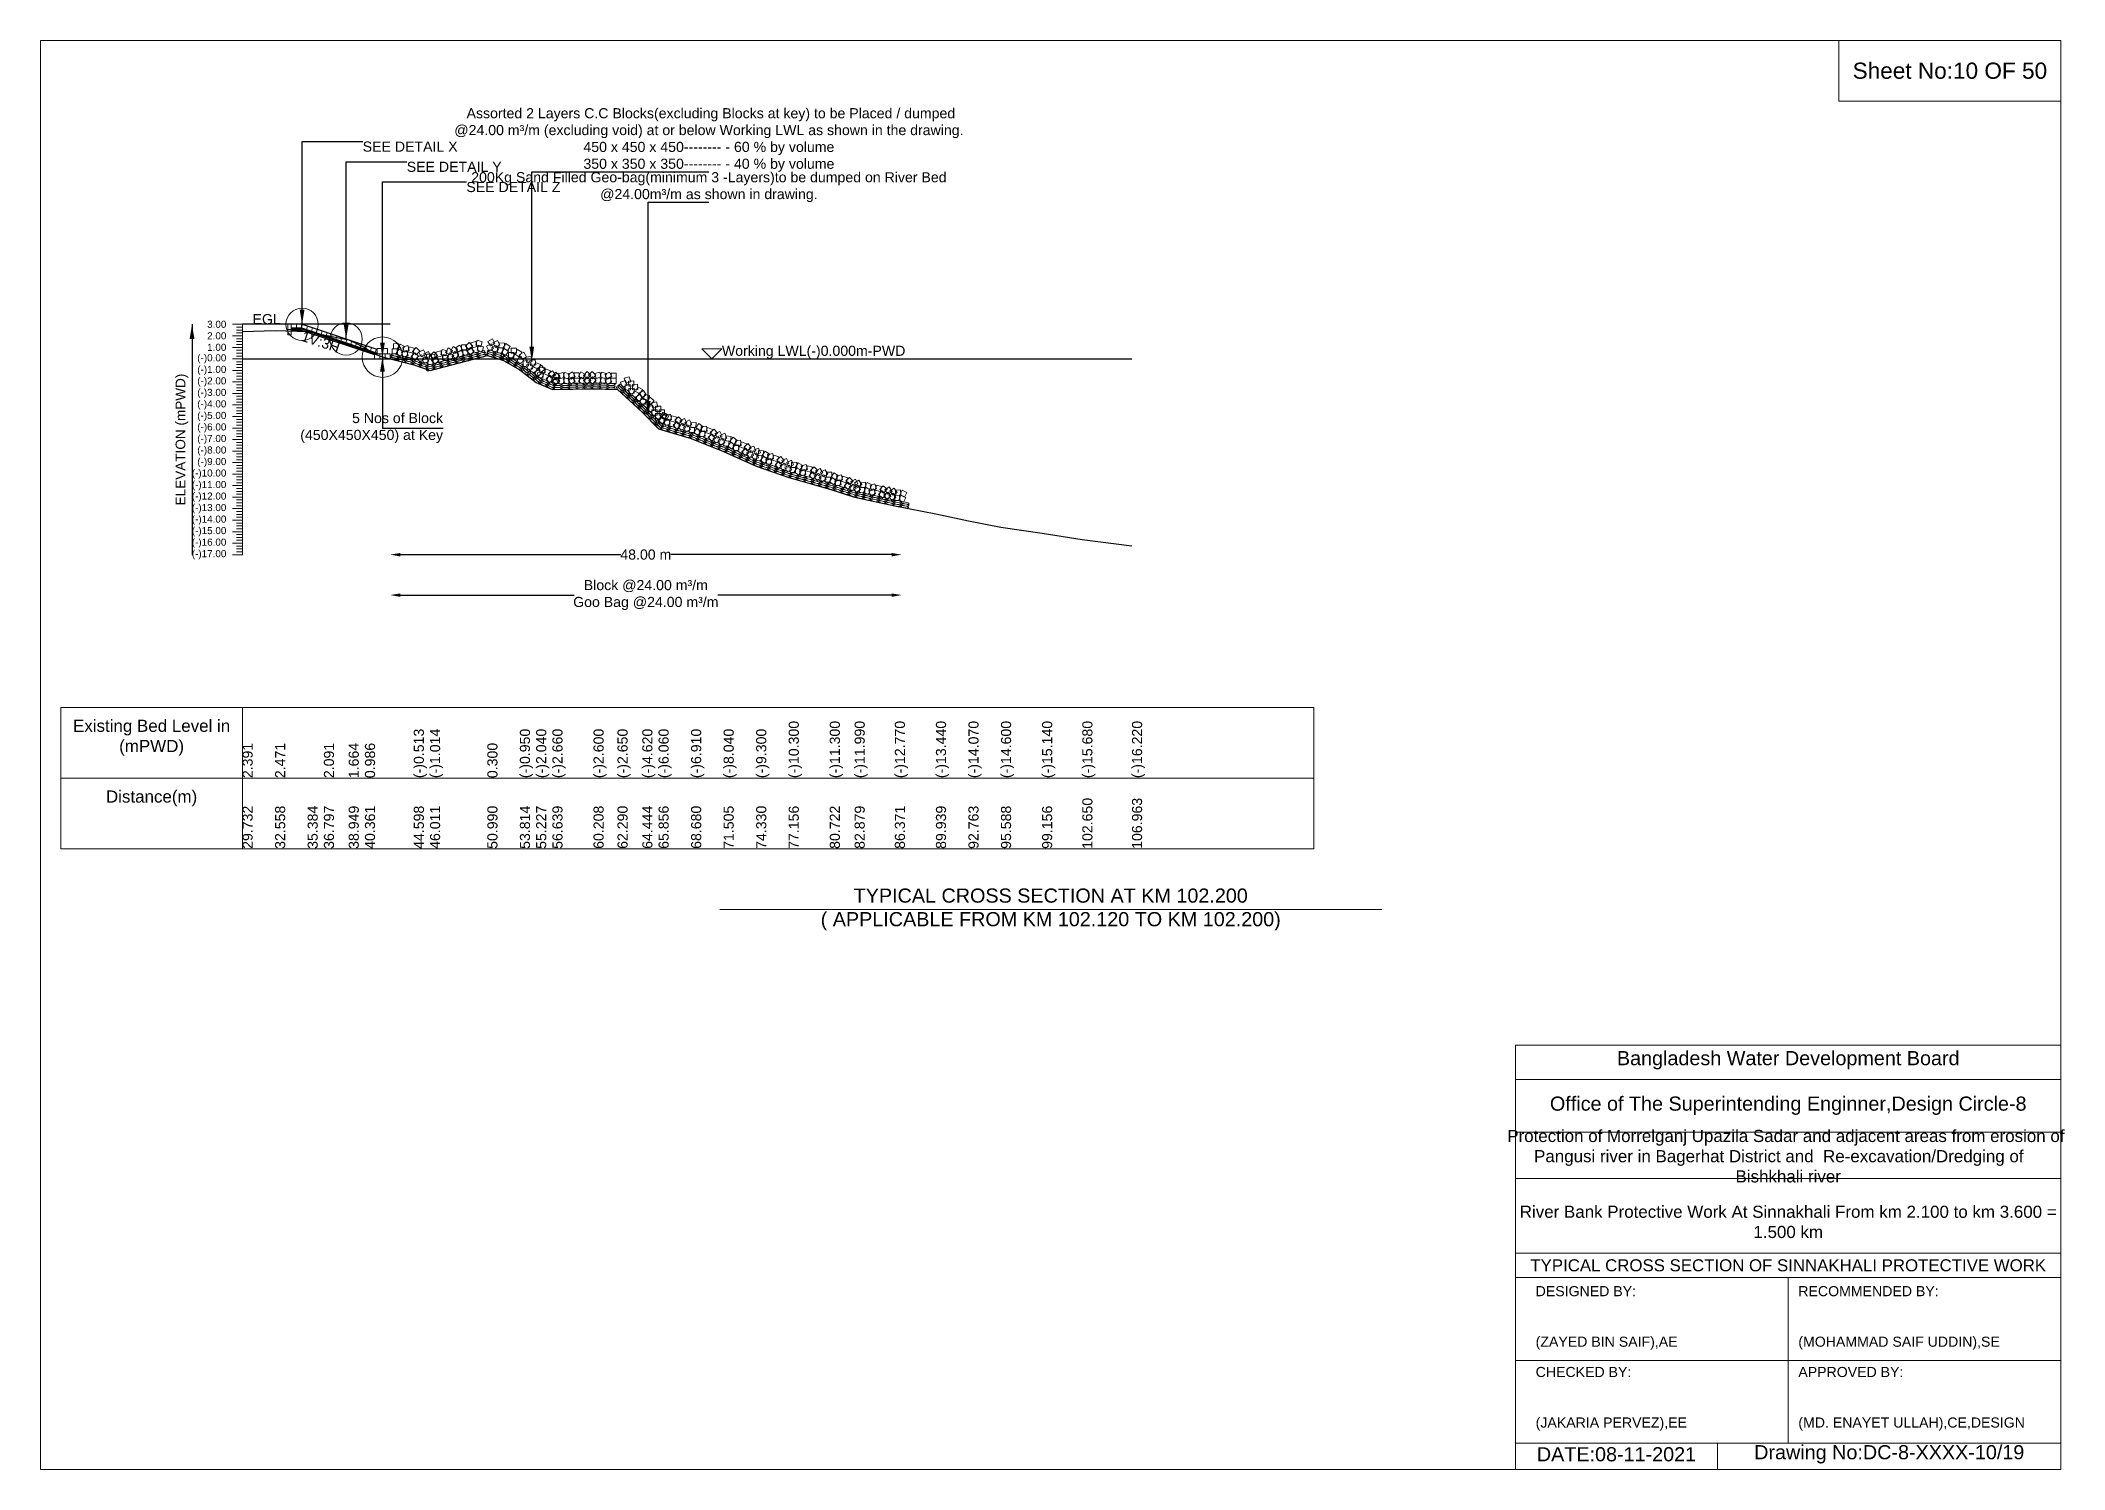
# Model space of a CAD drawing. Header units: inches. Extents: x 89000 to 380017, y -7071 to 0.
# Drawn here: x 235000 to 245017, y -7071 to 0 of the extents above; entities that cross this region are included whole.
import ezdxf

# ---------------------------------------------------------------- set-up
doc = ezdxf.new("R2010")
doc.units = ezdxf.units.IN
doc.header["$LTSCALE"] = 7
doc.header["$MEASUREMENT"] = 0
for name, color, linetype, lineweight in [('Cross section Data Border', 7, 'Continuous', 9), ('Cross Section Labels', 7, 'Continuous', 9), ('Existing_Bed_Level for Xsection', 7, 'Continuous', 25), ('Long Section Labels', 7, 'Continuous', 9)]:
    doc.layers.add(name, color=color, linetype=linetype, lineweight=lineweight)
doc.styles.get("Standard").update_dxf_attribs({"font": 'arial.ttf'})
doc.dimstyles.new('Appron Lebeling Style', dxfattribs={"dimtxt": 50, "dimasz": 50, "dimexe": 0.18, "dimexo": 0.0625, "dimgap": 0.09, "dimtad": 0, "dimtih": 1, "dimtoh": 1, "dimdec": 4, "dimzin": 0, "dimdsep": 46, "dimtxsty": 'Standard', "dimcen": 0.09, "dimse1": 1, "dimse2": 1, "dimadec": 0, "dimazin": 0, "dimtfac": 1, "dimtdec": 4, "dimtofl": 0, "dimtmove": 0, "dimatfit": 3, "dimfxl": 1, "dimtolj": 1, "dimtzin": 0, "dimarcsym": 0})
doc.dimstyles.get("Standard").update_dxf_attribs({"dimtxt": 0.18, "dimasz": 0.18, "dimexe": 0.18, "dimexo": 0.0625, "dimgap": 0.09, "dimtad": 0, "dimtih": 1, "dimtoh": 1, "dimdec": 4, "dimzin": 0, "dimdsep": 46, "dimtxsty": 'Standard', "dimcen": 0.09, "dimadec": 0, "dimazin": 0, "dimtfac": 1, "dimtdec": 4, "dimtofl": 0, "dimtmove": 0, "dimatfit": 3, "dimfxl": 1, "dimtolj": 1, "dimtzin": 0, "dimarcsym": 0})

msp = doc.modelspace()

# ---------------------------------------------------------------- texts
at = {"layer": 'Cross section Data Border', "char_height": 60, "width": 800, "attachment_point": 5}
for s, insert in [('Existing Bed Level in (mPWD)', (235550, -3450)), ('Distance(m)', (235550, -3750))]:
    msp.add_mtext(s, dxfattribs=dict(at, insert=insert))
at = {"layer": 'Cross Section Labels'}
for s, insert, char_height, attachment_point in [('Sheet No:10 OF 50', (244450, -150), 80, 5), (' Assorted 2 Layers C.C Blocks(excluding Blocks at key) to be Placed / dumped^J@24.00 m³/m (excluding void) at or below Working LWL as shown in the drawing.^J450 x 450 x 450-------- - 60 % by volume^J350 x 350 x 350-------- - 40 % by volume', (238308.17806, -650), 50, 8), ('SEE DETAIL X', (236594.80521, -500), 50, 1), ('SEE DETAIL Y', (236812.83021, -600), 50, 1), ('SEE DETAIL Z', (237107.80521, -700), 50, 1), ('200Kg Sand Filled Geo-bag(minimum 3 -Layers)to be dumped on River Bed^J@24.00m³/m as shown in drawing.', (238308.17806, -800), 50, 8), ('EGL', (236189.43026, -1404.46), 50, 9), ('Working LWL(-)0.000m-PWD', (238372.45521, -1575.46), 50, 7), ('5 Nos of Block ^J(450X450X450) at Key', (236992.38021, -1917.46), 50, 6), ('TYPICAL CROSS SECTION AT KM 102.200^J( APPLICABLE FROM KM 102.120 TO KM 102.200)', (240000, -4300), 70, 5), ('Bangladesh Water Development Board', (243650, -5046), 70, 5), ('Office of The Superintending Enginner,Design Circle-8', (243650, -5271), 70, 5)]:
    msp.add_mtext(s, dxfattribs=dict(at, insert=insert, char_height=char_height, attachment_point=attachment_point))
at = {"layer": 'Cross Section Labels', "insert": (236394.80522, -1467.83497), "char_height": 50, "attachment_point": 2, "rotation": 341.565051177}
msp.add_mtext('1V:3H', dxfattribs=at)
at = {"layer": 'Cross Section Labels'}
for s, insert, char_height, width, attachment_point in [('Protection of Morrelganj Upazila Sadar and adjacent areas from erosion of  Pangusi river in Bagerhat District and  Re-excavation/Dredging of     Bishkhali river', (243650, -5521), 60, 2800, 5), ('River Bank Protective Work At Sinnakhali From km 2.100 to km 3.600 = 1.500 km', (243650, -5846), 60, 2700, 5), ('TYPICAL CROSS SECTION OF SINNAKHALI PROTECTIVE WORK', (243650, -6061), 59.5765532, 2800, 5), ('DESIGNED BY:^J^J^J(ZAYED BIN SAIF),AE', (242400, -6321), 50, 1400, 4), ('RECOMMENDED BY:^J^J^J(MOHAMMAD SAIF UDDIN),SE', (243700, -6321), 50, 1400, 4), ('CHECKED BY:^J^J^J(JAKARIA PERVEZ),EE', (242400, -6721), 50, 1400, 4), ('APPROVED BY:^J^J^J(MD. ENAYET ULLAH),CE,DESIGN', (243700, -6721), 50, 1400, 4), ('DATE:08-11-2021', (242800, -6996), 70, 1400, 5), ('Drawing No:DC-8-XXXX-10/19', (244150, -6996), 70, 2200, 5)]:
    msp.add_mtext(s, dxfattribs=dict(at, insert=insert, char_height=char_height, width=width, attachment_point=attachment_point))
at = {"layer": 'Long Section Labels', "char_height": 35, "attachment_point": 6}
for s, insert in [('3.00', (235920, -1404.46)), ('2.00', (235920, -1461.46)), ('1.00', (235920, -1518.46)), ('(-)0.00', (235920, -1575.46)), ('(-)1.00', (235920, -1632.46)), ('(-)2.00', (235920, -1689.46)), ('(-)3.00', (235920, -1746.46)), ('(-)4.00', (235920, -1803.46)), ('(-)5.00', (235920, -1860.46)), ('(-)6.00', (235920, -1917.46)), ('(-)7.00', (235920, -1974.46)), ('(-)8.00', (235920, -2031.46)), ('(-)9.00', (235920, -2088.46)), ('(-)10.00', (235920, -2145.46)), ('(-)11.00', (235920, -2202.46)), ('(-)12.00', (235920, -2259.46)), ('(-)13.00', (235920, -2316.46)), ('(-)14.00', (235920, -2373.46)), ('(-)15.00', (235920, -2430.46)), ('(-)16.00', (235920, -2487.46)), ('(-)17.00', (235920, -2544.46))]:
    msp.add_mtext(s, dxfattribs=dict(at, insert=insert))
at = {"layer": 'Long Section Labels', "rotation": 90}
for s, insert, char_height, attachment_point in [('ELEVATION (mPWD)', (235700, -1974.46), 48, 5), ('(-)10.300', (238703.14231, -3650), 50, 1), ('(-)11.300', (238906.40759, -3650), 50, 1), ('(-)11.990', (239029.3957, -3650), 50, 1), ('(-)12.770', (239228.43178, -3650), 50, 1), ('(-)13.440', (239431.78365, -3650), 50, 1), ('(-)14.070', (239592.7671, -3650), 50, 1), ('(-)14.600', (239753.76456, -3650), 50, 1), ('(-)15.140', (239957.18536, -3650), 50, 1), ('(-)15.680', (240156.31192, -3650), 50, 1), ('(-)16.220', (240402.13695, -3650), 50, 1), ('2.391', (236000, -3650), 50, 1), ('2.471', (236161.05371, -3650), 50, 1), ('2.091', (236402.68229, -3650), 50, 1), ('1.664', (236525.34316, -3650), 50, 1), ('0.986', (236605.83787, -3650), 50, 1), ('(-)0.513', (236847.36592, -3650), 50, 1), ('(-)1.014', (236927.88765, -3650), 50, 1), ('0.300', (237211.70929, -3650), 50, 1), ('(-)0.950', (237372.69445, -3650), 50, 1), ('(-)2.040', (237453.19605, -3650), 50, 1), ('(-)2.660', (237533.70308, -3650), 50, 1), ('(-)2.600', (237737.12262, -3650), 50, 1), ('(-)2.650', (237855.77799, -3650), 50, 1), ('(-)4.620', (237978.56328, -3650), 50, 1), ('(-)6.060', (238059.05465, -3650), 50, 1), ('(-)6.910', (238220.05206, -3650), 50, 1), ('(-)8.040', (238381.0671, -3650), 50, 1), ('(-)9.300', (238542.09776, -3650), 50, 1), ('29.732', (236000, -4000), 50, 1), ('32.558', (236161.05371, -4000), 50, 1), ('35.384', (236322.13405, -4000), 50, 1), ('36.797', (236402.68229, -4000), 50, 1), ('38.949', (236525.34316, -4000), 50, 1), ('40.361', (236605.83787, -4000), 50, 1), ('44.598', (236847.36592, -4000), 50, 1), ('46.011', (236927.88765, -4000), 50, 1), ('50.990', (237211.70929, -4000), 50, 1), ('53.814', (237372.69445, -4000), 50, 1), ('55.227', (237453.19605, -4000), 50, 1), ('56.639', (237533.70308, -4000), 50, 1), ('60.208', (237737.12262, -4000), 50, 1), ('62.290', (237855.77799, -4000), 50, 1), ('64.444', (237978.56328, -4000), 50, 1), ('65.856', (238059.05465, -4000), 50, 1), ('68.680', (238220.05206, -4000), 50, 1), ('71.505', (238381.0671, -4000), 50, 1), ('74.330', (238542.09776, -4000), 50, 1), ('77.156', (238703.14231, -4000), 50, 1), ('80.722', (238906.40759, -4000), 50, 1), ('82.879', (239029.3957, -4000), 50, 1), ('86.371', (239228.43178, -4000), 50, 1), ('89.939', (239431.78365, -4000), 50, 1), ('92.763', (239592.7671, -4000), 50, 1), ('95.588', (239753.76456, -4000), 50, 1), ('99.156', (239957.18536, -4000), 50, 1), ('102.650', (240156.31192, -4000), 50, 1), ('106.963', (240402.13695, -4000), 50, 1)]:
    msp.add_mtext(s, dxfattribs=dict(at, insert=insert, char_height=char_height, attachment_point=attachment_point))

# ---------------------------------------------------------------- blocks, each defined once
blk = doc.blocks.new('*D17')
at = {"layer": 'Cross Section Labels', "color": 0, "lineweight": -2, "transparency": 16777216}
for p, q in [((236781, -2544), (237873, -2544)), ((239212, -2544), (238120, -2544))]:
    blk.add_line(p, q, dxfattribs=at)
at = {"layer": 'Cross Section Labels', "color": 0, "transparency": 16777216}
for points in [[(236781, -2536), (236781, -2553), (236731, -2544)], [(239212, -2536), (239212, -2553), (239262, -2544)]]:
    blk.add_solid(points, dxfattribs=at)
at = {"layer": 'Defpoints', "color": 0, "transparency": 16777216}
for p in [(236731, -1575), (239262, -2310), (239262, -2544)]:
    blk.add_point(p, dxfattribs=at)
at = {"layer": 'Cross Section Labels', "color": 0, "transparency": 16777216, "insert": (237996, -2544), "char_height": 50, "attachment_point": 5}
blk.add_mtext('\\A1;48.00 m', dxfattribs=at)
blk = doc.blocks.new('*D18')
at = {"layer": 'Cross Section Labels', "color": 0, "lineweight": -2, "transparency": 16777216}
for p, q in [((236781, -2744), (237641, -2744)), ((239212, -2744), (238352, -2744))]:
    blk.add_line(p, q, dxfattribs=at)
at = {"layer": 'Cross Section Labels', "color": 0, "transparency": 16777216}
for points in [[(236781, -2736), (236781, -2753), (236731, -2744)], [(239212, -2736), (239212, -2753), (239262, -2744)]]:
    blk.add_solid(points, dxfattribs=at)
at = {"layer": 'Defpoints', "color": 0, "transparency": 16777216}
for p in [(236731, -1575), (239262, -2310), (239262, -2744)]:
    blk.add_point(p, dxfattribs=at)
at = {"layer": 'Cross Section Labels', "color": 0, "transparency": 16777216, "insert": (237996, -2744), "char_height": 50, "attachment_point": 5}
blk.add_mtext('\\A1;Block @24.00 m³/m ^JGoo Bag @24.00 m³/m ', dxfattribs=at)

# ---------------------------------------------------------------- dimensions: what is measured, and where the dimension line sits
at = {"layer": 'Cross Section Labels'}
for base, text, picture, middle in [((239261.66965, -2544.46), '48.00 m', '*D17', (237996.26243, -2544.46)), ((239261.66965, -2744.46), 'Block @24.00 m³/m ^JGoo Bag @24.00 m³/m ', '*D18', (237996.26243, -2744.46))]:
    dim = msp.add_linear_dim(base=base, p1=(236730.85521, -1575.46), p2=(239261.66965, -2309.59216), text=text, dimstyle='Appron Lebeling Style', dxfattribs=at)
    dim.commit()
    dim.dimension.update_dxf_attribs({"geometry": picture, "text_midpoint": middle})

# ---------------------------------------------------------------- linework, layer by layer
at = {"layer": 'Cross section Data Border'}
msp.add_lwpolyline([(235100, -3300), (241302.7062, -3300), (241302.7062, -4000), (235100, -4000)], close=True, dxfattribs=at)
for points in [[(236000, -3300), (236000, -4000)], [(235100, -3650), (241302.7062, -3650)]]:
    msp.add_lwpolyline(points, dxfattribs=at)
at = {"layer": 'Cross Section Labels'}
for points in [[(235000, 0), (245000, 0), (245000, -7071), (235000, -7071)], [(243900, 0), (245000, 0), (245000, -300), (243900, -300)], [(238322.45521, -1575.46), (238372.45521, -1525.46), (238272.45521, -1525.46)]]:
    msp.add_lwpolyline(points, close=True, dxfattribs=at)
for points in [[(238362, -4300), (240000, -4300), (241638, -4300)], [(242300, -7071), (242300, -4971), (245000, -4971)], [(242300, -5141), (245000, -5141)], [(242300, -5401), (245000, -5401)], [(242300, -5631), (245000, -5631)], [(242300, -6001), (245000, -6001)], [(242300, -6121), (245000, -6121)], [(243650, -6121), (243650, -6941)], [(242300, -6531), (245000, -6531)], [(242300, -6941), (245000, -6941)], [(243300, -6941), (243300, -7071)]]:
    msp.add_lwpolyline(points, dxfattribs=at)
for centre, radius in [((236294.80521, -1404.46), 80), ((236512.83021, -1477.135), 80), ((236692.38021, -1566.91), 100)]:
    msp.add_circle(centre, radius, dxfattribs=at)
at = {"layer": 'Existing_Bed_Level for Xsection'}
for points in [[(236730.85521, -1404.46), (236000, -1404.46)], [(236000, -1439.173), (236161.05371, -1434.613), (236322.13405, -1439.173), (236402.68229, -1456.273), (236525.34316, -1480.612), (236605.83787, -1519.258), (236644.3526, -1546.618), (236686.3404, -1564.288), (236847.36592, -1604.701), (236927.88765, -1633.258), (237211.70929, -1558.36), (237250.02299, -1569.76), (237292.19869, -1583.44), (237372.69445, -1629.61), (237453.19605, -1691.74), (237533.70308, -1727.08), (237737.12262, -1723.66), (237855.77799, -1726.51), (237978.56328, -1838.8), (238059.05465, -1920.88), (238220.05206, -1969.33), (238381.0671, -2033.74), (238542.09776, -2105.56), (238703.14231, -2162.56), (238906.40759, -2219.56), (239029.3957, -2258.89), (239228.43178, -2303.35), (239431.78365, -2341.54), (239592.7671, -2377.45), (239753.76456, -2407.66), (239957.18536, -2438.44), (240156.31192, -2469.22), (240402.13695, -2500)], [(236666.73021, -1528.435), (236297.43776, -1405.33752), (236294.80521, -1404.46), (236292.03026, -1404.46), (236240.73026, -1404.46)], [(236240.73026, -1421.56), (236292.03026, -1421.56), (236666.73021, -1546.45998)], [(236240.73026, -1427.26), (236291.10528, -1427.26), (236658.75528, -1549.81)], [(236240.73026, -1432.96), (236290.1803, -1432.96), (236653.90521, -1554.20164)], [(236000, -1575.46), (240402.13695, -1575.46)]]:
    msp.add_lwpolyline(points, dxfattribs=at)
at = {"layer": 'Long Section Labels'}
for points in [[(236000, -1404.46), (235950, -1404.46)], [(236000, -1461.46), (235950, -1461.46)], [(236000, -1418.71), (235970, -1418.71)], [(236000, -1432.96), (235970, -1432.96)], [(236000, -1447.21), (235970, -1447.21)], [(236000, -1475.71), (235970, -1475.71)], [(236000, -1489.96), (235970, -1489.96)], [(236000, -2544.46), (236000, -2487.46), (236000, -2430.46), (236000, -2373.46), (236000, -2316.46), (236000, -2259.46), (236000, -2202.46), (236000, -2145.46), (236000, -2088.46), (236000, -2031.46), (236000, -1974.46), (236000, -1917.46), (236000, -1860.46), (236000, -1803.46), (236000, -1746.46), (236000, -1689.46), (236000, -1632.46), (236000, -1575.46), (236000, -1518.46), (236000, -1461.46), (236000, -1404.46)], [(236000, -1518.46), (235950, -1518.46)], [(236000, -1575.46), (235950, -1575.46)], [(236000, -1504.21), (235970, -1504.21)], [(236000, -1532.71), (235970, -1532.71)], [(236000, -1546.96), (235970, -1546.96)], [(236000, -1561.21), (235970, -1561.21)], [(236000, -1589.71), (235970, -1589.71)], [(236000, -1632.46), (235950, -1632.46)], [(236000, -1689.46), (235950, -1689.46)], [(236000, -1603.96), (235970, -1603.96)], [(236000, -1618.21), (235970, -1618.21)], [(236000, -1646.71), (235970, -1646.71)], [(236000, -1660.96), (235970, -1660.96)], [(236000, -1675.21), (235970, -1675.21)], [(236000, -1746.46), (235950, -1746.46)], [(236000, -1703.71), (235970, -1703.71)], [(236000, -1717.96), (235970, -1717.96)], [(236000, -1732.21), (235970, -1732.21)], [(236000, -1760.71), (235970, -1760.71)], [(236000, -1774.96), (235970, -1774.96)], [(236000, -1789.21), (235970, -1789.21)], [(236000, -1803.46), (235950, -1803.46)], [(236000, -1860.46), (235950, -1860.46)], [(236000, -1817.71), (235970, -1817.71)], [(236000, -1831.96), (235970, -1831.96)], [(236000, -1846.21), (235970, -1846.21)], [(236000, -1874.71), (235970, -1874.71)], [(236000, -1888.96), (235970, -1888.96)], [(236000, -1903.21), (235970, -1903.21)], [(236000, -1917.46), (235950, -1917.46)], [(236000, -1974.46), (235950, -1974.46)], [(236000, -1931.71), (235970, -1931.71)], [(236000, -1945.96), (235970, -1945.96)], [(236000, -1960.21), (235970, -1960.21)], [(236000, -1988.71), (235970, -1988.71)], [(236000, -2002.96), (235970, -2002.96)], [(236000, -2031.46), (235950, -2031.46)], [(236000, -2088.46), (235950, -2088.46)], [(236000, -2017.21), (235970, -2017.21)], [(236000, -2045.71), (235970, -2045.71)], [(236000, -2059.96), (235970, -2059.96)], [(236000, -2074.21), (235970, -2074.21)], [(236000, -2102.71), (235970, -2102.71)], [(236000, -2145.46), (235950, -2145.46)], [(236000, -2202.46), (235950, -2202.46)], [(236000, -2116.96), (235970, -2116.96)], [(236000, -2131.21), (235970, -2131.21)], [(236000, -2159.71), (235970, -2159.71)], [(236000, -2173.96), (235970, -2173.96)], [(236000, -2188.21), (235970, -2188.21)], [(236000, -2259.46), (235950, -2259.46)], [(236000, -2216.71), (235970, -2216.71)], [(236000, -2230.96), (235970, -2230.96)], [(236000, -2245.21), (235970, -2245.21)], [(236000, -2273.71), (235970, -2273.71)], [(236000, -2287.96), (235970, -2287.96)], [(236000, -2302.21), (235970, -2302.21)], [(236000, -2316.46), (235950, -2316.46)], [(236000, -2373.46), (235950, -2373.46)], [(236000, -2330.71), (235970, -2330.71)], [(236000, -2344.96), (235970, -2344.96)], [(236000, -2359.21), (235970, -2359.21)], [(236000, -2387.71), (235970, -2387.71)], [(236000, -2401.96), (235970, -2401.96)], [(236000, -2430.46), (235950, -2430.46)], [(236000, -2487.46), (235950, -2487.46)], [(236000, -2416.21), (235970, -2416.21)], [(236000, -2444.71), (235970, -2444.71)], [(236000, -2458.96), (235970, -2458.96)], [(236000, -2473.21), (235970, -2473.21)], [(236000, -2501.71), (235970, -2501.71)], [(236000, -2544.46), (235950, -2544.46)], [(236000, -2515.96), (235970, -2515.96)], [(236000, -2530.21), (235970, -2530.21)]]:
    msp.add_lwpolyline(points, dxfattribs=at)
for points in [[(236240.73026, -1404.46), (236223.63026, -1404.46), (236223.63026, -1430.11), (236240.73026, -1430.11)], [(236240.73026, -1430.11), (236223.63026, -1430.11), (236223.63026, -1455.76), (236240.73026, -1455.76)], [(236266.38026, -1404.46), (236240.73026, -1404.46), (236240.73026, -1421.56), (236266.38026, -1421.56)], [(236292.03026, -1404.46), (236266.38026, -1404.46), (236266.38026, -1421.56), (236292.03026, -1421.56)], [(236321.77149, -1413.44876), (236297.43776, -1405.33752), (236292.03026, -1421.56), (236316.36399, -1429.67124)], [(236346.10521, -1421.56), (236321.77149, -1413.44876), (236316.36399, -1429.67124), (236340.69772, -1437.78248)], [(236370.43894, -1429.67124), (236346.10521, -1421.56), (236340.69772, -1437.78248), (236365.03144, -1445.89373)], [(236394.77267, -1437.78248), (236370.43894, -1429.67124), (236365.03144, -1445.89373), (236389.36517, -1454.00497)], [(236419.10639, -1445.89373), (236394.77267, -1437.78248), (236389.36517, -1454.00497), (236413.6989, -1462.11621)], [(236443.44012, -1454.00497), (236419.10639, -1445.89373), (236413.6989, -1462.11621), (236438.03262, -1470.22745)], [(236467.77385, -1462.11621), (236443.44012, -1454.00497), (236438.03262, -1470.22745), (236462.36635, -1478.3387)], [(236492.10757, -1470.22745), (236467.77385, -1462.11621), (236462.36635, -1478.3387), (236486.70008, -1486.44994)], [(236516.4413, -1478.3387), (236492.10757, -1470.22745), (236486.70008, -1486.44994), (236511.0338, -1494.56118)], [(236540.77502, -1486.44994), (236516.4413, -1478.3387), (236511.0338, -1494.56118), (236535.36753, -1502.67242)], [(236565.10875, -1494.56118), (236540.77502, -1486.44994), (236535.36753, -1502.67242), (236559.70126, -1510.78366)], [(236589.44248, -1502.67242), (236565.10875, -1494.56118), (236559.70126, -1510.78366), (236584.03498, -1518.89491)], [(236772.35326, -1500.03876), (236746.70658, -1500.45187), (236747.11969, -1526.09854), (236772.76636, -1525.68544)], [(236802.05832, -1514.34364), (236779.6461, -1501.86907), (236767.17153, -1524.28129), (236789.58375, -1536.75586)], [(237121.19329, -1494.27297), (237102.97657, -1512.33048), (237121.03408, -1530.5472), (237139.2508, -1512.48969)], [(237155.04278, -1490.19246), (237130.24179, -1496.73722), (237136.78655, -1521.5382), (237161.58753, -1514.99344)], [(237186.45186, -1490.3021), (237161.69717, -1483.58435), (237154.97943, -1508.33904), (237179.73412, -1515.05678)], [(237229.86944, -1501.1301), (237207.30797, -1513.33268), (237219.51055, -1535.89414), (237242.07201, -1523.69157)], [(237237.18449, -1476.5453), (237214.62302, -1488.74788), (237226.8256, -1511.30934), (237249.38706, -1499.10676)], [(237273.97598, -1506.40797), (237261.75545, -1483.85623), (237239.20371, -1496.07677), (237251.42425, -1518.62851)], [(237296.13154, -1497.19149), (237270.51575, -1495.86724), (237269.1915, -1521.48303), (237294.80729, -1522.80728)], [(237324.79993, -1513.47471), (237303.28373, -1499.51135), (237289.32036, -1521.02755), (237310.83657, -1534.99092)], [(236613.7762, -1510.78366), (236589.44248, -1502.67242), (236584.03498, -1518.89491), (236608.36871, -1527.00615)], [(236638.10993, -1518.89491), (236613.7762, -1510.78366), (236608.36871, -1527.00615), (236632.70244, -1535.11739)], [(236662.44366, -1527.00615), (236638.10993, -1518.89491), (236632.70244, -1535.11739), (236657.03616, -1543.22863)], [(236679.55521, -1549.81), (236653.90521, -1549.81), (236653.90521, -1575.46), (236679.55521, -1575.46)], [(236692.38021, -1524.16), (236666.73021, -1524.16), (236666.73021, -1549.81), (236692.38021, -1549.81)], [(236705.20521, -1549.81), (236679.55521, -1549.81), (236679.55521, -1575.46), (236705.20521, -1575.46)], [(236718.03021, -1524.16), (236692.38021, -1524.16), (236692.38021, -1549.81), (236718.03021, -1549.81)], [(236730.85521, -1549.81), (236705.20521, -1549.81), (236705.20521, -1575.46), (236730.85521, -1575.46)], [(236766.10945, -1524.91721), (236740.46277, -1525.33032), (236740.87588, -1550.97699), (236766.52255, -1550.56389)], [(236795.81451, -1539.22209), (236773.40229, -1526.74752), (236760.92772, -1549.15974), (236783.33994, -1561.63431)], [(236812.07673, -1534.5904), (236787.40525, -1541.60756), (236794.4224, -1566.27904), (236819.09388, -1559.26189)], [(236818.32054, -1509.71195), (236793.64906, -1516.72911), (236800.66621, -1541.40059), (236825.33769, -1534.38344)], [(236843.68915, -1547.36121), (236818.81069, -1541.1174), (236812.56688, -1565.99585), (236837.44534, -1572.23966)], [(236849.93296, -1522.48276), (236825.05451, -1516.23895), (236818.81069, -1541.1174), (236843.68915, -1547.36121)], [(236871.14128, -1562.62302), (236852.70714, -1544.78753), (236834.87165, -1563.22167), (236853.3058, -1581.05716)], [(236877.3851, -1537.74456), (236858.95095, -1519.90907), (236841.11546, -1538.34322), (236859.54961, -1556.17871)], [(236887.18457, -1555.12684), (236864.02366, -1566.14931), (236875.04612, -1589.31022), (236898.20703, -1578.28775)], [(236895.75812, -1530.95213), (236872.59721, -1541.9746), (236883.61967, -1565.13551), (236906.78058, -1554.11304)], [(236922.38657, -1586.84769), (236911.34567, -1563.69557), (236888.19354, -1574.73647), (236899.23445, -1597.8886)], [(236930.96012, -1562.67298), (236919.91922, -1539.52086), (236896.76709, -1550.56176), (236907.808, -1573.71389)], [(236935.58192, -1551.99443), (236909.93212, -1551.89207), (236909.82976, -1577.54186), (236935.47955, -1577.64423)], [(236943.25967, -1577.59015), (236917.68928, -1575.57074), (236915.66987, -1601.14112), (236941.24026, -1603.16053)], [(236942.12667, -1576.79541), (236916.47688, -1576.69305), (236916.37452, -1602.34285), (236942.02431, -1602.44521)], [(236951.83322, -1553.41544), (236926.26283, -1551.39603), (236924.24343, -1576.96641), (236949.81381, -1578.98582)], [(236947.58642, -1540.08628), (236929.3697, -1558.14379), (236947.42722, -1576.3605), (236965.64393, -1558.30299)], [(236954.13118, -1564.88726), (236935.91446, -1582.94477), (236953.97197, -1601.16148), (236972.18869, -1583.10397)], [(236981.43591, -1536.00576), (236956.63493, -1542.55052), (236963.17969, -1567.3515), (236987.98067, -1560.80674)], [(236987.98067, -1560.80674), (236963.17969, -1567.3515), (236969.72445, -1592.15248), (236994.52543, -1585.60772)], [(237012.84499, -1536.1154), (236988.09031, -1529.39766), (236981.37257, -1554.15235), (237006.12725, -1560.87009)], [(237019.38975, -1560.91638), (236994.63507, -1554.19864), (236987.91732, -1578.95333), (237012.67201, -1585.67107)], [(237017.2889, -1521.05033), (237004.37098, -1543.20998), (237026.53062, -1556.1279), (237039.44854, -1533.96826)], [(237023.83366, -1545.85131), (237010.91574, -1568.01096), (237033.07538, -1580.92888), (237045.9933, -1558.76924)], [(237064.24584, -1527.40953), (237042.07592, -1514.50926), (237029.17564, -1536.67918), (237051.34557, -1549.57946)], [(237070.7906, -1552.21051), (237048.62067, -1539.31024), (237035.7204, -1561.48016), (237057.89032, -1574.38044)], [(237076.26885, -1507.99729), (237054.00941, -1520.74247), (237066.75459, -1543.00191), (237089.01403, -1530.25673)], [(237082.81361, -1532.79827), (237060.55417, -1545.54345), (237073.29935, -1567.80289), (237095.55879, -1555.05771)], [(237109.18878, -1506.18113), (237083.53899, -1506.07876), (237083.43662, -1531.72856), (237109.08642, -1531.83092)], [(237115.73354, -1530.98211), (237090.08374, -1530.87974), (237089.98138, -1556.52954), (237115.63118, -1556.6319)], [(237127.73804, -1519.07395), (237109.52133, -1537.13146), (237127.57884, -1555.34818), (237145.79556, -1537.29067)], [(237161.58753, -1514.99344), (237136.78655, -1521.5382), (237143.33131, -1546.33918), (237168.13229, -1539.79442)], [(237192.99662, -1515.10308), (237168.24193, -1508.38534), (237161.52419, -1533.14002), (237186.27887, -1539.85776)], [(237266.66093, -1530.99277), (237254.44039, -1508.44104), (237231.88866, -1520.66157), (237244.10919, -1543.21331)], [(237288.21766, -1521.59011), (237262.60187, -1520.26587), (237261.27762, -1545.88166), (237286.89342, -1547.20591)], [(237316.88606, -1537.87334), (237295.36985, -1523.90998), (237281.40649, -1545.42618), (237302.92269, -1559.38955)], [(237342.63729, -1543.87965), (237316.98736, -1543.93712), (237317.04483, -1569.58706), (237342.69477, -1569.52959)], [(237355.39917, -1521.62978), (237329.74924, -1521.68725), (237329.80671, -1547.33718), (237355.45664, -1547.27971)], [(237369.59682, -1564.75123), (237347.34694, -1551.98936), (237334.58506, -1574.23923), (237356.83494, -1587.00111)], [(237382.35869, -1542.50136), (237360.10881, -1529.73948), (237347.34694, -1551.98936), (237369.59682, -1564.75123)], [(237391.87613, -1586.89112), (237378.97483, -1564.7218), (237356.8055, -1577.62309), (237369.7068, -1599.79242)], [(237404.638, -1564.64125), (237391.73671, -1542.47192), (237369.56738, -1555.37322), (237382.46868, -1577.54254)], [(237412.16392, -1584.23969), (237386.72278, -1587.50633), (237389.98942, -1612.94747), (237415.43055, -1609.68083)], [(237427.83557, -1563.93398), (237402.39443, -1567.20062), (237405.66107, -1592.64176), (237431.10221, -1589.37512)], [(237435.74509, -1625.34105), (237432.45819, -1599.90252), (237407.01966, -1603.18942), (237410.30656, -1628.62795)], [(237451.41674, -1605.03534), (237448.12984, -1579.59681), (237422.69131, -1582.88371), (237425.97821, -1608.32224)], [(237474.13439, -1602.73393), (237450.46248, -1592.85653), (237440.58508, -1616.52844), (237464.25699, -1626.40584)], [(237458.46274, -1623.03964), (237434.79082, -1613.16223), (237424.91342, -1636.83414), (237448.58533, -1646.71155)], [(237479.96872, -1648.02989), (237464.41513, -1627.63361), (237444.01885, -1643.1872), (237459.57244, -1663.58348)], [(237495.64038, -1627.72419), (237480.08678, -1607.3279), (237459.6905, -1622.8815), (237475.24409, -1643.27778)], [(237485.43998, -1641.01051), (237459.9432, -1643.80996), (237462.74265, -1669.30673), (237488.23943, -1666.50728)], [(237495.74991, -1617.52375), (237470.25313, -1620.3232), (237473.05258, -1645.81997), (237498.54936, -1643.02053)], [(237514.47642, -1658.88014), (237490.98966, -1648.57021), (237480.67973, -1672.05696), (237504.16648, -1682.3669)], [(237524.78635, -1635.39338), (237501.29959, -1625.08345), (237490.98966, -1648.57021), (237514.47642, -1658.88014)], [(237538.99507, -1678.51119), (237523.79753, -1657.84824), (237503.13459, -1673.04578), (237518.33212, -1693.70873)], [(237549.305, -1655.02443), (237534.10747, -1634.36149), (237513.44452, -1649.55902), (237528.64206, -1670.22197)], [(237551.84842, -1669.48368), (237527.94684, -1678.79158), (237537.25475, -1702.69316), (237561.15633, -1693.38525)], [(237569.80669, -1658.91124), (237551.35997, -1641.08875), (237533.53748, -1659.53546), (237551.98419, -1677.35795)], [(237570.23787, -1684.55761), (237551.79115, -1666.73512), (237533.96866, -1685.18184), (237552.41537, -1703.00433)], [(237562.15835, -1645.99692), (237538.25678, -1655.30482), (237547.56468, -1679.2064), (237571.46626, -1669.8985)], [(237586.1186, -1642.93282), (237561.45911, -1649.99203), (237568.51832, -1674.65151), (237593.1778, -1667.59231)], [(237586.54978, -1668.5792), (237561.89029, -1675.63841), (237568.9495, -1700.29789), (237593.60898, -1693.23868)], [(237618.51939, -1649.0327), (237593.63655, -1642.80643), (237587.41027, -1667.68927), (237612.29312, -1673.91555)], [(237618.95057, -1674.67908), (237594.06773, -1668.4528), (237587.84146, -1693.33565), (237612.7243, -1699.56192)], [(237633.02086, -1640.33673), (237611.01813, -1653.52016), (237624.20156, -1675.52288), (237646.20428, -1662.33945)], [(237633.45204, -1665.98311), (237611.44932, -1679.16654), (237624.63274, -1701.16926), (237646.63547, -1687.98583)], [(237666.86518, -1644.45985), (237641.21881, -1644.89103), (237641.64999, -1670.5374), (237667.29636, -1670.10622)], [(237667.29636, -1670.10622), (237641.64999, -1670.5374), (237642.08117, -1696.18378), (237667.72754, -1695.7526)], [(237697.33886, -1652.06889), (237674.90541, -1639.63255), (237662.46906, -1662.066), (237684.90252, -1674.50234)], [(237697.77004, -1677.71527), (237675.33659, -1665.27892), (237662.90024, -1687.71238), (237685.3337, -1700.14872)], [(237705.25267, -1638.50142), (237687.41549, -1656.93394), (237705.84801, -1674.77111), (237723.68518, -1656.33859)], [(237705.68385, -1664.14779), (237687.84667, -1682.58031), (237706.27919, -1700.41749), (237724.11636, -1681.98497)], [(237749.33132, -1655.89297), (237730.8846, -1638.07048), (237713.06211, -1656.5172), (237731.50882, -1674.33969)], [(237749.7625, -1681.53935), (237731.31578, -1663.71686), (237713.49329, -1682.16357), (237731.94, -1699.98606)], [(237768.42155, -1666.79099), (237743.4945, -1672.83786), (237749.54136, -1697.76491), (237774.46842, -1691.71804)], [(237769.03746, -1641.14838), (237744.11041, -1647.19525), (237750.15728, -1672.1223), (237775.08433, -1666.07543)], [(237800.54638, -1674.20819), (237775.93839, -1666.97154), (237768.70173, -1691.57953), (237793.30973, -1698.81619)], [(237801.1623, -1648.56559), (237776.55431, -1641.32893), (237769.31765, -1665.93692), (237793.92564, -1673.17358)], [(237815.39068, -1666.11133), (237792.86822, -1678.38576), (237805.14265, -1700.90821), (237827.6651, -1688.63379)], [(237816.00659, -1640.46873), (237793.48414, -1652.74315), (237805.75856, -1675.26561), (237828.28102, -1662.99119)], [(237849.03853, -1671.61234), (237823.39592, -1670.99643), (237822.78001, -1696.63903), (237848.42261, -1697.25495)], [(237849.65444, -1645.96974), (237824.01184, -1645.35382), (237823.39592, -1670.99643), (237849.03853, -1671.61234)], [(237903.67209, -1707.16195), (237895.92028, -1682.71135), (237871.46968, -1690.46315), (237879.22148, -1714.91376)], [(237920.98237, -1688.23375), (237913.23056, -1663.78315), (237888.77996, -1671.53495), (237896.53176, -1695.98556)], [(237918.74463, -1702.74345), (237893.1197, -1703.87729), (237894.25354, -1729.50221), (237919.87847, -1728.36837)], [(237936.0549, -1683.81525), (237910.42998, -1684.94909), (237911.56382, -1710.57401), (237937.18875, -1709.44017)], [(237956.12669, -1726.73979), (237954.97245, -1701.11578), (237929.34843, -1702.27002), (237930.50268, -1727.89404)], [(237938.81641, -1745.66799), (237937.66217, -1720.04398), (237912.03815, -1721.19822), (237913.1924, -1746.82224)], [(237961.64685, -1745.26892), (237938.88101, -1733.45202), (237927.06411, -1756.21786), (237949.82995, -1768.03476)], [(237978.95713, -1726.34072), (237956.19129, -1714.52382), (237944.37439, -1737.28966), (237967.14023, -1749.10656)], [(237980.99411, -1771.96543), (237967.19544, -1750.34323), (237945.57325, -1764.1419), (237959.37192, -1785.7641)], [(237998.30439, -1753.03723), (237984.50572, -1731.41503), (237962.88353, -1745.2137), (237976.6822, -1766.8359)], [(237997.50497, -1775.6129), (237972.46084, -1770.07086), (237966.9188, -1795.11499), (237991.96293, -1800.65703)], [(238019.25932, -1801.86526), (238000.33112, -1784.55498), (237983.02084, -1803.48318), (238001.94904, -1820.79346)], [(238014.81524, -1756.6847), (237989.77112, -1751.14266), (237984.22908, -1776.18679), (238009.27321, -1781.72883)], [(238036.5696, -1782.93706), (238017.6414, -1765.62678), (238000.33112, -1784.55498), (238019.25932, -1801.86526)], [(238054.96691, -1813.52175), (238048.55574, -1788.6859), (238023.71989, -1795.09707), (238030.13106, -1819.93292)], [(238036.65326, -1831.48094), (238030.24209, -1806.64509), (238005.40624, -1813.05626), (238011.81741, -1837.89211)], [(238051.94371, -1827.88834), (238026.29504, -1827.62749), (238026.03419, -1853.27617), (238051.68286, -1853.53701)], [(238069.65237, -1871.84055), (238069.89279, -1846.19168), (238044.24392, -1845.95125), (238044.0035, -1871.60013)], [(238070.25736, -1809.92914), (238044.60869, -1809.6683), (238044.34784, -1835.31697), (238069.99651, -1835.57782)], [(238092.47074, -1872.68317), (238070.38095, -1859.64615), (238057.34394, -1881.73594), (238079.43373, -1894.77295)], [(238094.11602, -1878.21319), (238072.30683, -1864.71202), (238058.80565, -1886.52121), (238080.61484, -1900.02238)], [(238087.96602, -1853.88135), (238088.20644, -1828.23248), (238062.55757, -1827.99206), (238062.31715, -1853.64093)], [(238101.50759, -1853.65129), (238079.6984, -1840.15011), (238066.19722, -1861.9593), (238088.00641, -1875.46048)], [(238110.78439, -1854.72397), (238088.6946, -1841.68695), (238075.65759, -1863.77674), (238097.74738, -1876.81376)], [(238110.57565, -1874.34115), (238085.60511, -1880.20586), (238091.46982, -1905.1764), (238116.44036, -1899.31169)], [(238117.96722, -1849.77925), (238092.99669, -1855.64396), (238098.8614, -1880.61449), (238123.83193, -1874.74978)], [(238141.56138, -1888.56518), (238116.99948, -1881.17361), (238109.6079, -1905.73551), (238134.16981, -1913.12709)], [(238148.95295, -1864.00328), (238124.39105, -1856.61171), (238116.99948, -1881.17361), (238141.56138, -1888.56518)], [(238168.27572, -1905.08447), (238150.68909, -1886.41275), (238132.01737, -1903.99938), (238149.604, -1922.6711)], [(238175.66729, -1880.52256), (238158.08066, -1861.85085), (238139.40895, -1879.43748), (238156.99558, -1898.10919)], [(238179.942, -1894.56769), (238157.34264, -1906.69995), (238169.4749, -1929.2993), (238192.07426, -1917.16704)], [(238187.33357, -1870.00579), (238164.73422, -1882.13805), (238176.86648, -1904.7374), (238199.46583, -1892.60514)], [(238216.64032, -1924.54479), (238204.49007, -1901.9551), (238181.90039, -1914.10535), (238194.05064, -1936.69504)], [(238224.0319, -1899.98288), (238211.88164, -1877.3932), (238189.29196, -1889.54345), (238201.44221, -1912.13313)], [(238244.43168, -1889.72437), (238218.79346, -1888.94689), (238218.01598, -1914.58511), (238243.6542, -1915.36259)], [(238278.86609, -1910.34434), (238258.33112, -1894.97432), (238242.9611, -1915.50929), (238263.49607, -1930.87931)], [(238237.04011, -1914.28628), (238211.40189, -1913.5088), (238210.62441, -1939.14701), (238236.26263, -1939.92449)], [(238269.33941, -1934.15956), (238248.80444, -1918.78954), (238233.43442, -1939.32451), (238253.96939, -1954.69453)], [(238286.07617, -1931.75263), (238260.68605, -1935.39469), (238264.32812, -1960.7848), (238289.71823, -1957.14274)], [(238295.60285, -1907.9374), (238270.21273, -1911.57947), (238273.8548, -1936.96958), (238299.24491, -1933.32752)], [(238315.68832, -1948.65112), (238291.87309, -1939.12444), (238282.34641, -1962.93967), (238306.16164, -1972.46635)], [(238325.215, -1924.8359), (238301.39977, -1915.30922), (238291.87309, -1939.12444), (238315.68832, -1948.65112)], [(238340.84348, -1967.45964), (238324.97016, -1947.31119), (238304.8217, -1963.1845), (238320.69502, -1983.33296)], [(238350.37016, -1943.64442), (238334.49684, -1923.49596), (238314.34838, -1939.36928), (238330.2217, -1959.51774)], [(238353.3909, -1958.01153), (238329.81059, -1968.10567), (238339.90473, -1991.68597), (238363.48504, -1981.59184)], [(238362.91758, -1934.1963), (238339.33727, -1944.29044), (238349.43141, -1967.87075), (238373.01172, -1957.77661)], [(238387.30562, -1991.1051), (238377.19271, -1967.53284), (238353.62045, -1977.64576), (238363.73336, -2001.21802)], [(238396.8323, -1967.28988), (238386.71939, -1943.71762), (238363.14713, -1953.83053), (238373.26004, -1977.40279)], [(238408.52984, -1982.68365), (238383.05981, -1979.65053), (238380.02668, -2005.12057), (238405.49672, -2008.15369)], [(238418.05652, -1958.86843), (238392.58648, -1955.83531), (238389.55336, -1981.30534), (238415.0234, -1984.33846)], [(238437.2866, -2003.01476), (238417.36646, -1986.85584), (238401.20754, -2006.77597), (238421.12767, -2022.9349)], [(238447.73451, -1979.58906), (238427.81438, -1963.43014), (238411.65545, -1983.35027), (238431.57559, -1999.50919)], [(238454.10446, -2001.26217), (238428.59166, -2003.91159), (238431.24108, -2029.42439), (238456.75388, -2026.77497)], [(238464.55238, -1977.83646), (238439.03957, -1980.48588), (238441.68899, -2005.99869), (238467.2018, -2003.34927)], [(238493.4832, -1995.87659), (238470.05749, -1985.42868), (238459.60958, -2008.85438), (238483.03529, -2019.3023)], [(238517.88595, -2015.65153), (238502.81022, -1994.89954), (238482.05824, -2009.97527), (238497.13396, -2030.72726)], [(238483.03529, -2019.3023), (238459.60958, -2008.85438), (238449.16167, -2032.28009), (238472.58737, -2042.728)], [(238507.43804, -2039.07723), (238492.36231, -2018.32525), (238471.61033, -2033.40097), (238486.68605, -2054.15296)], [(238520.34427, -2030.12548), (238496.38835, -2039.29263), (238505.5555, -2063.24855), (238529.51142, -2054.0814)], [(238530.79218, -2006.69978), (238506.83627, -2015.86693), (238516.00341, -2039.82284), (238539.95933, -2030.6557)], [(238552.94301, -2064.51612), (238543.75678, -2040.56751), (238519.80818, -2049.75373), (238528.9944, -2073.70234)], [(238563.39092, -2041.09042), (238554.2047, -2017.14181), (238530.25609, -2026.32803), (238539.44231, -2050.27664)], [(238570.52295, -2054.51493), (238544.9513, -2052.51166), (238542.94802, -2078.08331), (238568.51968, -2080.08658)], [(238579.08124, -2030.33481), (238553.50959, -2028.33154), (238551.50632, -2053.90319), (238577.07797, -2055.90646)], [(238598.74932, -2071.55289), (238577.61108, -2057.0237), (238563.08189, -2078.16193), (238584.22013, -2092.69113)], [(238607.30761, -2047.37277), (238586.16938, -2032.84358), (238571.64018, -2053.98182), (238592.77842, -2068.51101)], [(238615.37536, -2068.47281), (238590.15282, -2073.13607), (238594.81608, -2098.35861), (238620.03862, -2093.69535)], [(238623.93366, -2044.29269), (238598.71112, -2048.95595), (238603.37437, -2074.17849), (238628.59692, -2069.51523)], [(238645.64505, -2084.16309), (238621.46493, -2075.6048), (238612.90663, -2099.78491), (238637.08675, -2108.34321)], [(238654.20334, -2059.98297), (238630.02322, -2051.42468), (238621.46493, -2075.6048), (238645.64505, -2084.16309)], [(238671.53841, -2101.94162), (238654.86529, -2082.44985), (238635.37351, -2099.12297), (238652.04663, -2118.61475)], [(238680.0967, -2077.76151), (238663.42358, -2058.26973), (238643.9318, -2074.94285), (238660.60492, -2094.43463)], [(238683.69451, -2091.99508), (238660.54056, -2103.03216), (238671.57764, -2126.18611), (238694.73159, -2115.14903)], [(238692.25281, -2067.81496), (238669.09886, -2078.85204), (238680.13593, -2102.00599), (238703.28988, -2090.96891)], [(238718.91653, -2123.69371), (238707.86101, -2100.54855), (238684.71586, -2111.60407), (238695.77137, -2134.74922)], [(238727.47482, -2099.51359), (238716.41931, -2076.36843), (238693.27415, -2087.42395), (238704.32967, -2110.5691)], [(238743.41556, -2087.38786), (238717.76722, -2087.09546), (238717.47483, -2112.7438), (238743.12316, -2113.03619)], [(238772.71596, -2102.50428), (238750.6553, -2089.41804), (238737.56906, -2111.4787), (238759.62972, -2124.56494)], [(238789.09941, -2098.3216), (238764.24428, -2104.65758), (238770.58025, -2129.51272), (238795.43539, -2123.17674)], [(238736.48989, -2112.08518), (238710.84156, -2111.79278), (238710.54916, -2137.44112), (238736.19749, -2137.73351)], [(238765.7903, -2127.2016), (238743.72964, -2114.11536), (238730.6434, -2136.17602), (238752.70406, -2149.26227)], [(238782.17375, -2123.01892), (238757.31861, -2129.3549), (238763.65459, -2154.21004), (238788.50973, -2147.87406)], [(238813.42298, -2136.65432), (238788.72566, -2129.72865), (238781.8, -2154.42597), (238806.49732, -2161.35164)], [(238820.34865, -2111.957), (238795.65133, -2105.03133), (238788.72566, -2129.72865), (238813.42298, -2136.65432)], [(238840.445, -2152.66534), (238822.50834, -2134.32962), (238804.17262, -2152.26628), (238822.10927, -2170.602)], [(238847.37067, -2127.96802), (238829.43401, -2109.6323), (238811.09828, -2127.56895), (238829.03494, -2145.90468)], [(238851.91027, -2141.92978), (238829.54444, -2154.48734), (238842.10199, -2176.85317), (238864.46782, -2164.29561)], [(238858.83593, -2117.23246), (238836.4701, -2129.79002), (238849.02766, -2152.15585), (238871.39349, -2139.59829)], [(238889.16904, -2171.20737), (238876.59368, -2148.85155), (238854.23786, -2161.42691), (238866.81322, -2183.78273)], [(238896.09471, -2146.51005), (238883.51935, -2124.15423), (238861.16352, -2136.72959), (238873.73889, -2159.08541)], [(238909.37114, -2160.56484), (238883.7228, -2160.27244), (238883.43041, -2185.92077), (238909.07874, -2186.21317)], [(238916.2968, -2135.86752), (238890.64847, -2135.57512), (238890.35607, -2161.22345), (238916.00441, -2161.51585)], [(238940.23463, -2176.87466), (238918.66079, -2163.00052), (238904.78664, -2184.57435), (238926.36048, -2198.4485)], [(238948.04741, -2152.44347), (238926.47357, -2138.56933), (238912.59942, -2160.14317), (238934.17326, -2174.01731)], [(238956.7584, -2173.28619), (238931.69072, -2178.72071), (238937.12525, -2203.78839), (238962.19292, -2198.35386)], [(238964.57118, -2148.855), (238939.5035, -2154.28952), (238944.93802, -2179.3572), (238970.0057, -2173.92267)], [(238987.495, -2188.04086), (238963.06381, -2180.22808), (238955.25103, -2204.65927), (238979.68222, -2212.47205)], [(238995.30777, -2163.60967), (238970.87658, -2155.79689), (238963.06381, -2180.22808), (238987.495, -2188.04086)], [(239013.92137, -2205.017), (238996.65836, -2186.04567), (238977.68704, -2203.30868), (238994.95004, -2222.28)], [(239021.73414, -2180.58581), (239004.47114, -2161.61449), (238985.49982, -2178.87749), (239002.76282, -2197.84881)], [(239025.76674, -2194.70236), (239002.96213, -2206.44427), (239014.70405, -2229.24888), (239037.50865, -2217.50696)], [(239033.57952, -2170.27117), (239010.77491, -2182.01308), (239022.51682, -2204.81769), (239045.32143, -2193.07577)], [(239058.80344, -2222.52411), (239045.04777, -2200.87453), (239023.3982, -2214.6302), (239037.15387, -2236.27978)], [(239064.39525, -2197.49104), (239050.63957, -2175.84147), (239028.99, -2189.59714), (239042.74567, -2211.24671)], [(239083.9978, -2185.78087), (239058.37067, -2186.86378), (239059.45358, -2212.49091), (239085.08071, -2211.408)], [(239114.0664, -2199.3049), (239091.33596, -2187.42004), (239079.4511, -2210.15048), (239102.18154, -2222.03534)], [(239130.20208, -2194.24999), (239105.72232, -2201.90923), (239113.38155, -2226.38899), (239137.86131, -2218.72975)], [(239162.13731, -2206.19066), (239137.10425, -2200.59886), (239131.51245, -2225.63192), (239156.54551, -2231.22372)], [(239189.97875, -2220.73014), (239171.08499, -2203.38228), (239153.73713, -2222.27604), (239172.63089, -2239.6239)], [(239078.406, -2210.81393), (239052.77887, -2211.89684), (239053.86178, -2237.52397), (239079.48891, -2236.44106)], [(239108.4746, -2224.33797), (239085.74416, -2212.45311), (239073.8593, -2235.18354), (239096.58974, -2247.0684)], [(239124.61028, -2219.28306), (239100.13052, -2226.94229), (239107.78975, -2251.42205), (239132.26951, -2243.76282)], [(239156.54551, -2231.22372), (239131.51245, -2225.63192), (239125.92065, -2250.66499), (239150.95371, -2256.25679)], [(239184.38695, -2245.76321), (239165.49319, -2228.41534), (239148.14533, -2247.3091), (239167.03909, -2264.65697)], [(239195.26025, -2234.42848), (239173.59973, -2248.16691), (239187.33816, -2269.82743), (239208.99868, -2256.089)], [(239200.85205, -2209.39542), (239179.19153, -2223.13384), (239192.92996, -2244.79437), (239214.59048, -2231.05594)], [(239234.03489, -2261.66671), (239220.27922, -2240.01713), (239198.62965, -2253.7728), (239212.38532, -2275.42238)], [(239239.62669, -2236.63364), (239225.87102, -2214.98407), (239204.22145, -2228.73974), (239217.97712, -2250.38931)], [(239251.80088, -2249.12756), (239226.22562, -2251.08429), (239228.18235, -2276.65954), (239253.7576, -2274.70282)], [(239256.53525, -2223.91827), (239230.95999, -2225.875), (239232.91672, -2251.45026), (239258.49197, -2249.49353)], [(239282.31343, -2261.61772), (239259.1907, -2250.51539), (239248.08837, -2273.63812), (239271.2111, -2284.74045)], [(239287.0478, -2236.40843), (239263.92507, -2225.3061), (239252.82274, -2248.42883), (239275.94547, -2259.53117)]]:
    msp.add_lwpolyline(points, close=True, dxfattribs=at)
for centre, major_axis in [((236750.4336, -1575.37838), (18.399, -4.61764)), ((236752.79237, -1565.97986), (18.399, -4.61764)), ((236755.15114, -1556.58133), (18.399, -4.61764)), ((236787.23159, -1584.61367), (18.399, -4.61764)), ((236789.59036, -1575.21515), (18.399, -4.61764)), ((236791.94913, -1565.81662), (18.399, -4.61764)), ((236824.02958, -1593.84896), (18.399, -4.61764)), ((236826.38836, -1584.45044), (18.399, -4.61764)), ((236828.74713, -1575.05191), (18.399, -4.61764)), ((236860.92021, -1604.36735), (17.87854, -6.34062)), ((236864.15911, -1595.23468), (17.87854, -6.34062)), ((236867.398, -1586.10201), (17.87854, -6.34062)), ((236899.91619, -1607.91592), (17.87854, -6.34062)), ((236903.15509, -1598.78325), (17.87854, -6.34062)), ((236924.7096, -1609.04236), (18.3417, 4.84021)), ((236961.39301, -1599.36193), (18.3417, 4.84021)), ((236963.86547, -1608.73119), (18.3417, 4.84021)), ((236998.07642, -1589.68151), (18.3417, 4.84021)), ((237000.54888, -1599.05077), (18.3417, 4.84021)), ((237003.02134, -1608.42003), (18.3417, 4.84021)), ((237034.75982, -1580.00109), (18.3417, 4.84021)), ((237037.23229, -1589.37034), (18.3417, 4.84021)), ((237039.70475, -1598.7396), (18.3417, 4.84021)), ((237071.44323, -1570.32066), (18.3417, 4.84021)), ((237073.91569, -1579.68992), (18.3417, 4.84021)), ((237076.38816, -1589.05918), (18.3417, 4.84021)), ((237108.12663, -1560.64024), (18.3417, 4.84021)), ((237110.5991, -1570.0095), (18.3417, 4.84021)), ((237113.07156, -1579.37876), (18.3417, 4.84021)), ((237144.81004, -1550.95981), (18.3417, 4.84021)), ((237147.28251, -1560.32907), (18.3417, 4.84021)), ((237149.75497, -1569.69833), (18.3417, 4.84021)), ((237181.49345, -1541.27939), (18.3417, 4.84021)), ((237183.96591, -1550.64865), (18.3417, 4.84021)), ((237186.43838, -1560.01791), (18.3417, 4.84021)), ((237225.62949, -1557.44695), (18.18183, -5.40989)), ((237228.39296, -1548.15936), (18.18183, -5.40989)), ((237231.15642, -1538.87176), (18.18183, -5.40989)), ((237262.02608, -1568.5598), (18.04414, -5.85275)), ((237265.01576, -1559.34254), (18.04414, -5.85275)), ((237268.00545, -1550.12528), (18.04414, -5.85275)), ((237298.64076, -1581.54959), (16.45502, -9.43812)), ((237303.46191, -1573.14408), (16.45502, -9.43812)), ((237308.28306, -1564.73857), (16.45502, -9.43812)), ((237331.5508, -1600.42582), (16.45502, -9.43812)), ((237336.37195, -1592.02031), (16.45502, -9.43812)), ((237341.1931, -1583.6148), (16.45502, -9.43812)), ((237369.28199, -1610.89654), (16.45502, -9.43812)), ((237374.10314, -1602.49103), (16.45502, -9.43812)), ((236896.67729, -1617.04859), (17.87854, -6.34062)), ((236927.18207, -1618.41162), (18.3417, 4.84021)), ((236929.65453, -1627.78088), (18.3417, 4.84021)), ((236966.33794, -1618.10045), (18.3417, 4.84021)), ((237364.46084, -1619.30205), (16.45502, -9.43812)), ((237395.97493, -1641.45739), (15.0172, -11.59006)), ((237401.89534, -1633.78634), (15.0172, -11.59006)), ((237407.81574, -1626.1153), (15.0172, -11.59006)), ((237426.00933, -1664.63751), (15.0172, -11.59006)), ((237431.92973, -1656.96646), (15.0172, -11.59006)), ((237437.85014, -1649.29542), (15.0172, -11.59006)), ((237456.04372, -1687.81763), (15.0172, -11.59006)), ((237461.96413, -1680.14658), (15.0172, -11.59006)), ((237467.88453, -1672.47554), (15.0172, -11.59006)), ((237489.75285, -1702.49601), (17.36976, -7.62477)), ((237493.64771, -1693.62324), (17.36976, -7.62477)), ((237497.54258, -1684.75046), (17.36976, -7.62477)), ((237528.38724, -1708.87277), (17.36976, -7.62477)), ((237532.2821, -1700), (17.36976, -7.62477)), ((237559.04556, -1702.4255), (18.96692, 0.31888)), ((237596.9794, -1701.78774), (18.96692, 0.31888)), ((237634.91324, -1701.14998), (18.96692, 0.31888)), ((237672.84708, -1700.51221), (18.96692, 0.31888)), ((237710.78092, -1699.87445), (18.96692, 0.31888)), ((237749.70191, -1699.73016), (18.96413, -0.4555)), ((237787.63017, -1700.64116), (18.96413, -0.4555)), ((237825.55844, -1701.55217), (18.96413, -0.4555)), ((237877.38742, -1713.44452), (13.99846, -12.80191)), ((237524.49237, -1717.74555), (17.36976, -7.62477)), ((237559.20845, -1712.11414), (18.96692, 0.31888)), ((237559.37134, -1721.80277), (18.96692, 0.31888)), ((237597.14229, -1711.47637), (18.96692, 0.31888)), ((237597.30518, -1721.165), (18.96692, 0.31888)), ((237635.07613, -1710.83861), (18.96692, 0.31888)), ((237635.23902, -1720.52724), (18.96692, 0.31888)), ((237673.00997, -1710.20084), (18.96692, 0.31888)), ((237673.17286, -1719.88947), (18.96692, 0.31888)), ((237710.94381, -1709.56308), (18.96692, 0.31888)), ((237711.1067, -1719.25171), (18.96692, 0.31888)), ((237749.23656, -1719.10457), (18.96413, -0.4555)), ((237749.46924, -1709.41736), (18.96413, -0.4555)), ((237787.16482, -1720.01557), (18.96413, -0.4555)), ((237787.3975, -1710.32837), (18.96413, -0.4555)), ((237825.09308, -1720.92658), (18.96413, -0.4555)), ((237825.32576, -1711.23937), (18.96413, -0.4555)), ((237864.30854, -1727.74583), (13.99846, -12.80191)), ((237870.84798, -1720.59518), (13.99846, -12.80191)), ((237892.30545, -1753.34966), (13.99846, -12.80191)), ((237898.84489, -1746.199), (13.99846, -12.80191)), ((237905.38433, -1739.04835), (13.99846, -12.80191)), ((237920.30236, -1778.95348), (13.99846, -12.80191)), ((237926.8418, -1771.80283), (13.99846, -12.80191)), ((237933.38124, -1764.65217), (13.99846, -12.80191)), ((237948.29928, -1804.55731), (13.99846, -12.80191)), ((237954.83871, -1797.40665), (13.99846, -12.80191)), ((237961.37815, -1790.256), (13.99846, -12.80191)), ((237989.37506, -1815.85982), (13.99846, -12.80191)), ((237976.29619, -1830.16113), (13.99846, -12.80191)), ((237982.83562, -1823.01048), (13.99846, -12.80191)), ((238003.33281, -1857.13859), (13.28182, -13.54396)), ((238010.2513, -1850.354), (13.28182, -13.54396)), ((238017.16979, -1843.56942), (13.28182, -13.54396)), ((238029.89646, -1884.22651), (13.28182, -13.54396)), ((238036.81494, -1877.44192), (13.28182, -13.54396)), ((238043.73343, -1870.65734), (13.28182, -13.54396)), ((238056.4601, -1911.31443), (13.28182, -13.54396)), ((238063.37859, -1904.52985), (13.28182, -13.54396)), ((238070.29708, -1897.74526), (13.28182, -13.54396)), ((238094.08589, -1906.12401), (18.16489, -5.46648)), ((238088.50115, -1924.68189), (18.16489, -5.46648)), ((238091.29352, -1915.40295), (18.16489, -5.46648)), ((238124.83093, -1935.61485), (18.16489, -5.46648)), ((238127.62331, -1926.33591), (18.16489, -5.46648)), ((238130.41568, -1917.05697), (18.16489, -5.46648)), ((238161.16072, -1946.54781), (18.16489, -5.46648)), ((238163.95309, -1937.26887), (18.16489, -5.46648)), ((238166.74546, -1927.98993), (18.16489, -5.46648)), ((238197.4905, -1957.48077), (18.16489, -5.46648)), ((238200.28288, -1948.20183), (18.16489, -5.46648)), ((238203.07525, -1938.92289), (18.16489, -5.46648)), ((238233.84748, -1969.63024), (17.61268, -7.04551)), ((238237.44645, -1960.63337), (17.61268, -7.04551)), ((238241.04541, -1951.63651), (17.61268, -7.04551)), ((238269.07284, -1983.72125), (17.61268, -7.04551)), ((238272.67181, -1974.72439), (17.61268, -7.04551)), ((238276.27078, -1965.72753), (17.61268, -7.04551)), ((238304.2982, -1997.81227), (17.61268, -7.04551)), ((238307.89717, -1988.81541), (17.61268, -7.04551)), ((238311.49614, -1979.81855), (17.61268, -7.04551)), ((238339.52356, -2011.90329), (17.61268, -7.04551)), ((238343.12253, -2002.90642), (17.61268, -7.04551)), ((238346.7215, -1993.90956), (17.61268, -7.04551)), ((238381.94686, -2008.00058), (17.61268, -7.04551)), ((238374.74893, -2025.9943), (17.61268, -7.04551)), ((238378.34789, -2016.99744), (17.61268, -7.04551)), ((238409.70493, -2041.20749), (17.32461, -7.72681)), ((238413.65192, -2032.35778), (17.32461, -7.72681)), ((238417.59891, -2023.50807), (17.32461, -7.72681)), ((238444.35415, -2056.66111), (17.32461, -7.72681)), ((238448.30114, -2047.8114), (17.32461, -7.72681)), ((238452.24813, -2038.96169), (17.32461, -7.72681)), ((238479.00337, -2072.11474), (17.32461, -7.72681)), ((238482.95036, -2063.26503), (17.32461, -7.72681)), ((238486.89735, -2054.41532), (17.32461, -7.72681)), ((238513.65259, -2087.56836), (17.32461, -7.72681)), ((238517.59958, -2078.71865), (17.32461, -7.72681)), ((238521.54657, -2069.86894), (17.32461, -7.72681)), ((238548.08112, -2102.53823), (17.88254, -6.32933)), ((238551.31426, -2093.40352), (17.88254, -6.32933)), ((238554.54739, -2084.2688), (17.88254, -6.32933)), ((238587.07934, -2106.06218), (17.88254, -6.32933)), ((238590.31247, -2096.92747), (17.88254, -6.32933)), ((238626.07755, -2109.58614), (17.88254, -6.32933)), ((238583.8462, -2115.1969), (17.88254, -6.32933)), ((238619.61129, -2127.85556), (17.88254, -6.32933)), ((238622.84442, -2118.72085), (17.88254, -6.32933)), ((238655.37637, -2140.51423), (17.88254, -6.32933)), ((238658.6095, -2131.37952), (17.88254, -6.32933)), ((238661.84263, -2122.24481), (17.88254, -6.32933)), ((238691.14145, -2153.1729), (17.88254, -6.32933)), ((238694.37458, -2144.03819), (17.88254, -6.32933)), ((238697.60771, -2134.90348), (17.88254, -6.32933)), ((238727.07187, -2164.23848), (18.26504, -5.12191)), ((238729.68823, -2154.90838), (18.26504, -5.12191)), ((238732.3046, -2145.57828), (18.26504, -5.12191)), ((238763.60195, -2174.48231), (18.26504, -5.12191)), ((238766.21832, -2165.15221), (18.26504, -5.12191)), ((238768.83468, -2155.82211), (18.26504, -5.12191)), ((238800.13204, -2184.72613), (18.26504, -5.12191)), ((238802.7484, -2175.39604), (18.26504, -5.12191)), ((238805.36476, -2166.06594), (18.26504, -5.12191)), ((238836.66212, -2194.96996), (18.26504, -5.12191)), ((238839.27848, -2185.63986), (18.26504, -5.12191)), ((238841.89484, -2176.30977), (18.26504, -5.12191)), ((238873.1922, -2205.21379), (18.26504, -5.12191)), ((238875.80856, -2195.88369), (18.26504, -5.12191)), ((238878.42492, -2186.55359), (18.26504, -5.12191)), ((238912.81972, -2206.3504), (18.06822, -5.77798)), ((238915.77121, -2197.12084), (18.06822, -5.77798)), ((238951.90766, -2208.67681), (18.06822, -5.77798)), ((238909.86822, -2215.57996), (18.06822, -5.77798)), ((238946.00467, -2227.13593), (18.06822, -5.77798)), ((238948.95616, -2217.90637), (18.06822, -5.77798)), ((238982.14111, -2238.69189), (18.06822, -5.77798)), ((238985.09261, -2229.46233), (18.06822, -5.77798)), ((238988.0441, -2220.23277), (18.06822, -5.77798)), ((239018.27756, -2250.24786), (18.06822, -5.77798)), ((239021.22905, -2241.0183), (18.06822, -5.77798)), ((239024.18054, -2231.78874), (18.06822, -5.77798)), ((239054.57446, -2259.54994), (18.51334, -4.13545)), ((239056.68692, -2250.09301), (18.51334, -4.13545)), ((239058.79938, -2240.63607), (18.51334, -4.13545)), ((239091.60115, -2267.82084), (18.51334, -4.13545)), ((239093.7136, -2258.3639), (18.51334, -4.13545)), ((239095.82606, -2248.90697), (18.51334, -4.13545)), ((239128.62783, -2276.09173), (18.51334, -4.13545)), ((239130.74029, -2266.63479), (18.51334, -4.13545)), ((239132.85274, -2257.17786), (18.51334, -4.13545)), ((239165.65451, -2284.36262), (18.51334, -4.13545)), ((239167.76697, -2274.90569), (18.51334, -4.13545)), ((239169.87943, -2265.44875), (18.51334, -4.13545)), ((239202.68119, -2292.63352), (18.51334, -4.13545)), ((239204.79365, -2283.17658), (18.51334, -4.13545)), ((239206.90611, -2273.71965), (18.51334, -4.13545)), ((239239.61786, -2300.52107), (18.64367, -3.50133)), ((239241.4064, -2290.99756), (18.64367, -3.50133)), ((239243.19494, -2281.47406), (18.64367, -3.50133)), ((239276.9052, -2307.52373), (18.64367, -3.50133)), ((239278.69374, -2298.00022), (18.64367, -3.50133)), ((239280.48228, -2288.47671), (18.64367, -3.50133))]:
    msp.add_ellipse(centre, major_axis=major_axis, ratio=0.255, dxfattribs=at)

msp.set_redraw_order([(e.dxf.handle, doc.entitydb.next_handle()) for e in msp.query("TEXT MTEXT ATTDEF DIMENSION ARC_DIMENSION")])  # texts and dimensions are drawn at this point

# ---------------------------------------------------------------- leaders
at = {"layer": 'Cross Section Labels', "annotation_type": 0, "has_hookline": 1}
for points, hookline_direction, text_width in [([(236294.80521, -1404.46), (236294.80521, -500), (236594.71521, -500)], 0, 466.13233), ([(236512.83021, -1477.135), (236512.83021, -600), (236812.74021, -600)], 0, 466.03001), ([(236692.38021, -1566.91), (236692.38021, -700), (237107.71521, -700)], 0, 460.91405), ([(237431.62277, -1587.00289), (237431.62277, -650), (238308.08806, -650)], 0, 2510.77763), ([(238008.17806, -1855.45273), (238008.17806, -800), (238308.08806, -800)], 0, 2345.7367), ([(236692.38021, -1566.91), (236692.38021, -1917.46), (236992.47021, -1917.46)], 1, 701.90996)]:
    msp.add_leader(points, dimstyle='Standard', override={"dimasz": 72}, dxfattribs=dict(at, hookline_direction=hookline_direction, text_width=text_width))
at = {"layer": 'Long Section Labels'}
msp.add_leader([(235750, -1404.46), (235750, -2544.46)], dimstyle='Standard', override={"dimasz": 72}, dxfattribs=at)

doc.saveas('drawing.dxf')
